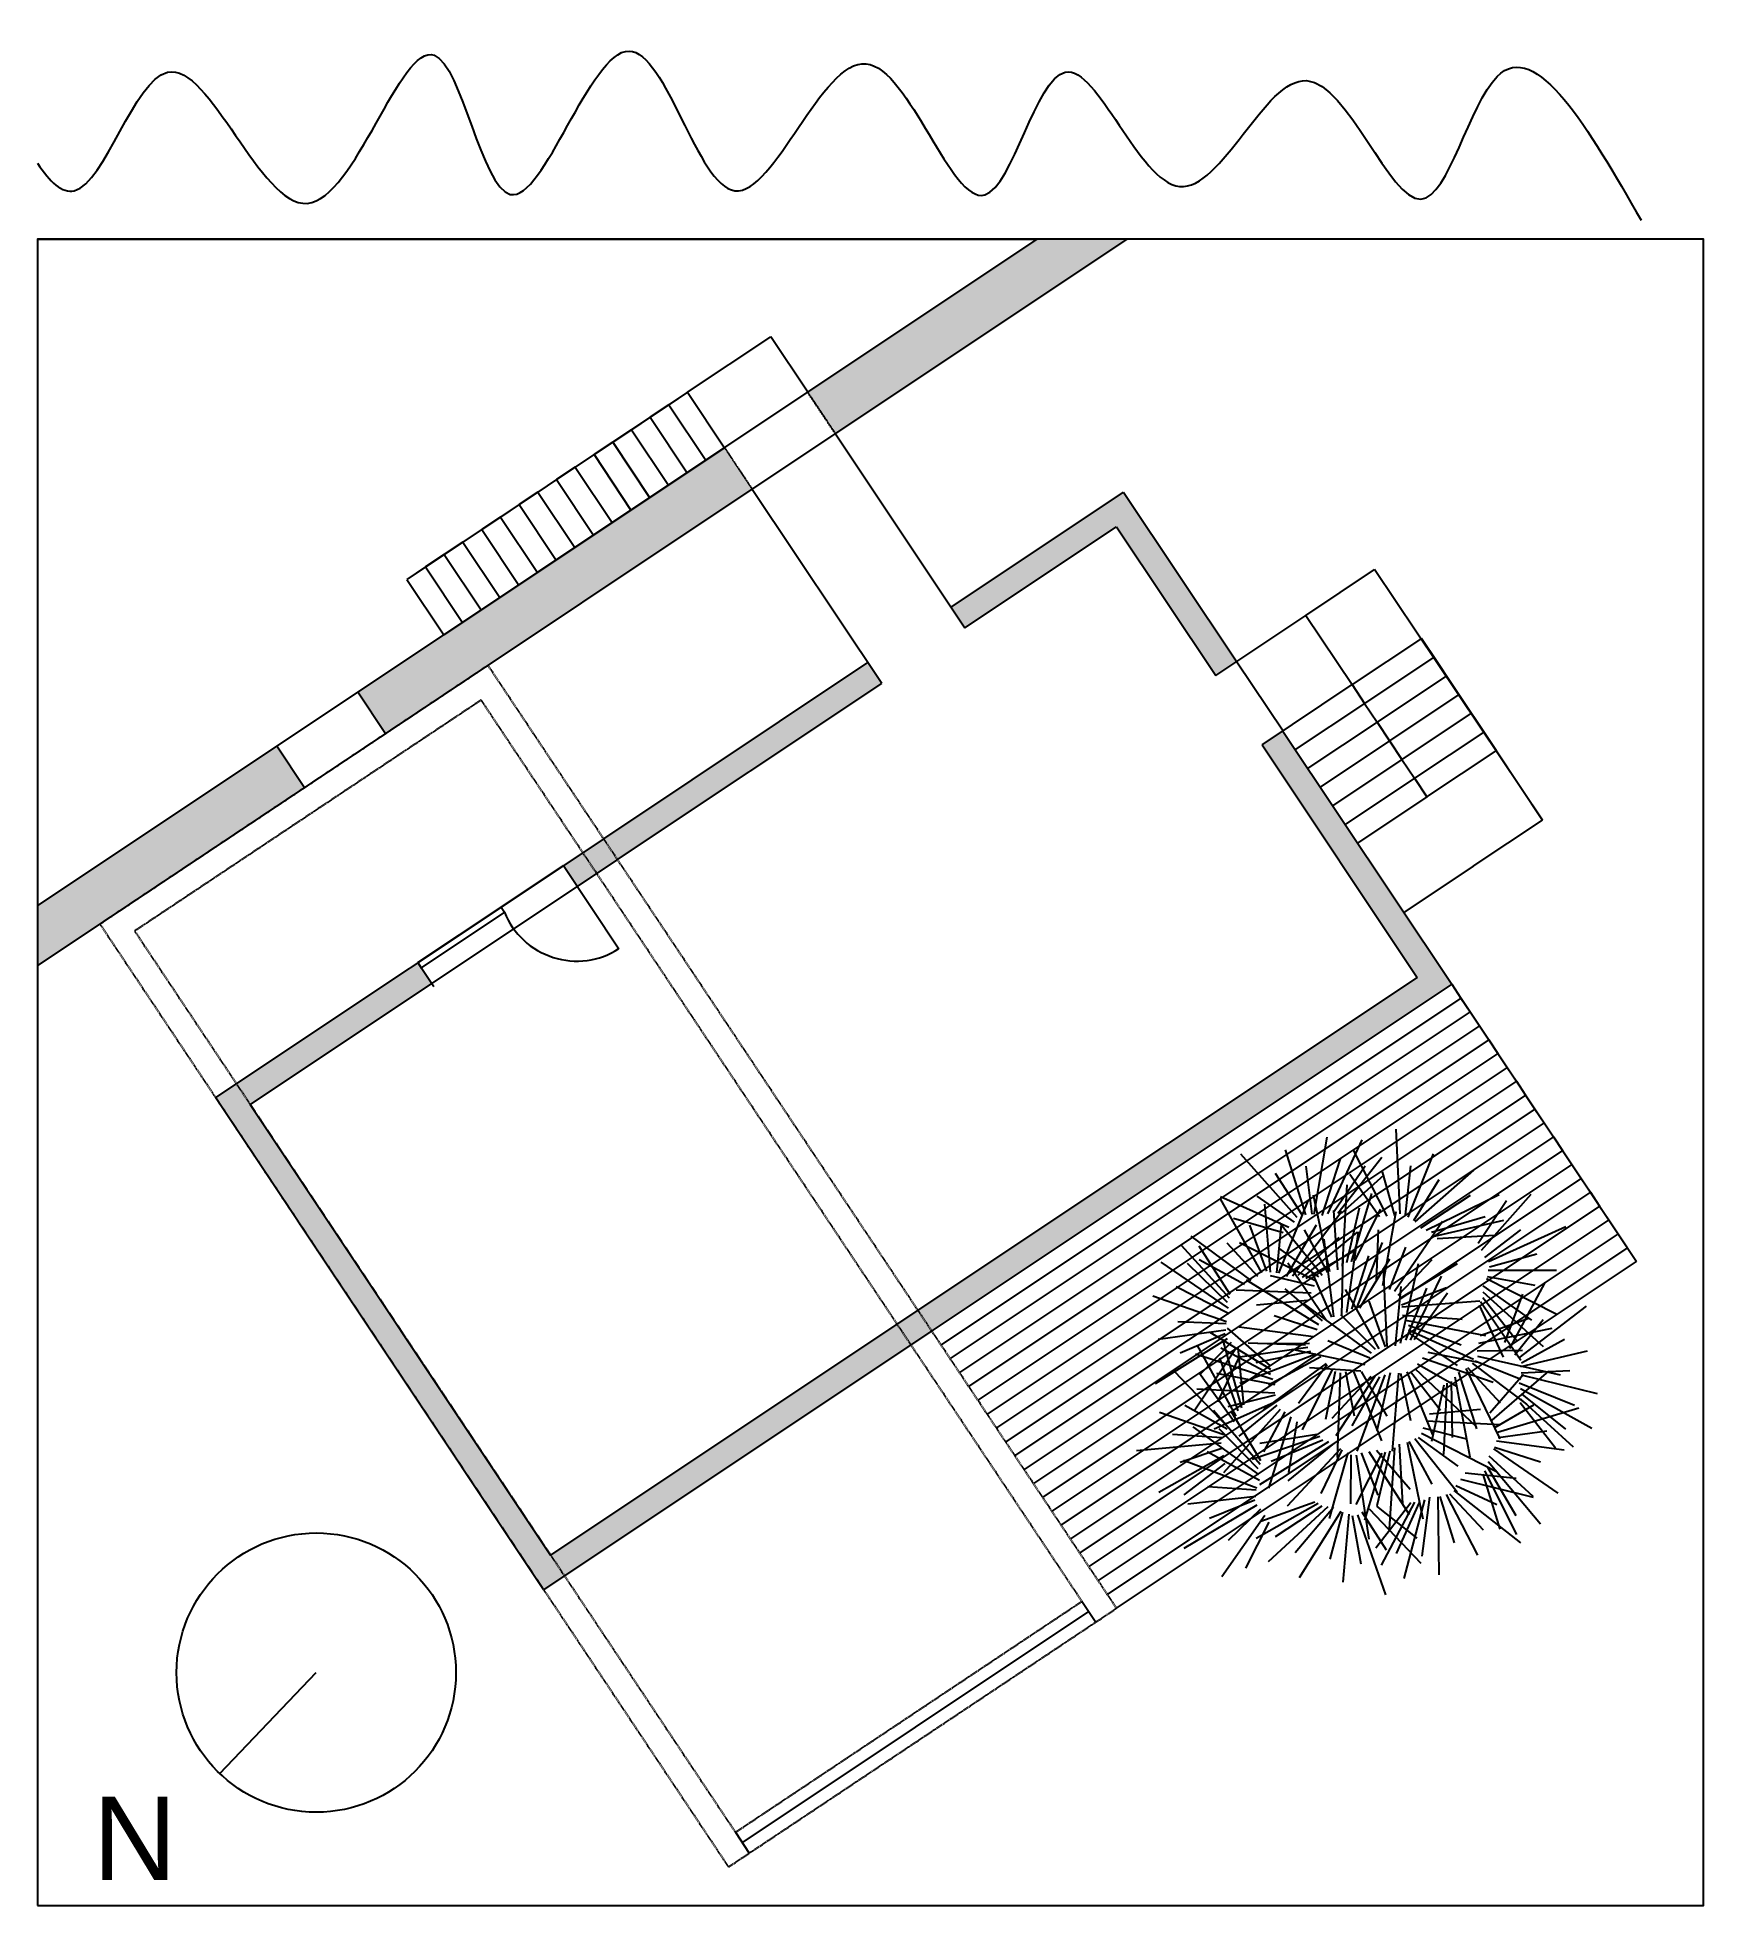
# Model space of a CAD drawing. Header units: inches. Extents: x 15 to 22798, y 21 to 21519.
# Drawn here: x 15 to 2015, y 3117 to 5359 of the extents above; entities that cross this region are included whole.
import ezdxf

# ---------------------------------------------------------------- set-up
doc = ezdxf.new("R2010")
doc.units = ezdxf.units.IN
doc.header["$MEASUREMENT"] = 0
for name, pattern in [('ACAD_ISO07W100', [3, 0, -3]), ('DASHEDX2', [1.5, 1, -0.5]), ('DOT2', [0.125, 0, -0.125])]:
    doc.linetypes.add(name, pattern=pattern)
doc.layers.add('PIANTE', color=7, linetype='Continuous', true_color=0x007a00)
doc.layers.add('PRIMOPIANO', color=151, linetype='Continuous')
doc.styles.get("Standard").update_dxf_attribs({"font": 'Arial.ttf'})

msp = doc.modelspace()

# ---------------------------------------------------------------- texts
at = {"insert": (81.2, 3247.2), "char_height": 100, "attachment_point": 1}
msp.add_mtext_dynamic_manual_height_columns('N', width=1.148, gutter_width=1, heights=[0], dxfattribs=at)

# ---------------------------------------------------------------- blocks, each defined once
blk = doc.blocks.new('albero')
for p, q in [((69.828, 34.754), (69.986, 35.68)), ((70.862, 34.76), (70.815, 35.777)), ((69.627, 34.716), (68.951, 35.476)), ((69.728, 34.746), (69.484, 35.528)), ((69.994, 34.761), (70.406, 35.646)), ((70.116, 34.768), (70.644, 35.44)), ((70.707, 34.732), (70.3, 35.533)), ((70.959, 34.72), (71.261, 35.481)), ((69.684, 34.747), (69.365, 35.243)), ((69.806, 34.755), (69.733, 35.333)), ((69.927, 34.74), (70.145, 35.421)), ((70.061, 34.781), (70.442, 35.335)), ((70.16, 34.767), (70.671, 35.229)), ((70.613, 34.725), (70.26, 35.232)), ((70.8, 34.739), (70.65, 35.262)), ((70.925, 34.749), (70.99, 35.335)), ((71.042, 34.664), (71.747, 35.283)), ((70.017, 34.065), (69.822, 34.983)), ((70.169, 34.132), (70.225, 35.107)), ((70.279, 34.184), (70.522, 35.003)), ((71.025, 34.678), (71.332, 35.173)), ((71.11, 34.59), (71.708, 34.982)), ((71.175, 34.564), (72.052, 34.993)), ((71.838, 34.322), (72.433, 34.995)), ((69.524, 34.597), (68.704, 34.963)), ((69.2, 34.052), (68.704, 34.941)), ((69.593, 34.661), (69.147, 34.973)), ((69.305, 34.06), (69.236, 34.876)), ((69.404, 34.046), (69.759, 34.915)), ((69.568, 34.016), (70.162, 34.791)), ((70.114, 34.088), (70.066, 34.801)), ((70.223, 34.175), (70.373, 34.831)), ((70.321, 34.199), (70.625, 34.817)), ((70.656, 33.901), (70.814, 34.786)), ((71.797, 34.406), (72.138, 34.921)), ((69.456, 34.532), (68.863, 34.704)), ((69.262, 34.071), (69.058, 34.624)), ((69.382, 34.052), (69.437, 34.631)), ((69.927, 34.02), (69.411, 34.657)), ((69.498, 34.011), (69.858, 34.628)), ((69.688, 33.997), (70.349, 34.539)), ((69.996, 34.057), (69.715, 34.567)), ((70.222, 33.577), (70.363, 34.543)), ((70.577, 33.952), (70.601, 34.569)), ((70.796, 33.83), (71.372, 34.67)), ((71.24, 34.538), (71.884, 34.729)), ((71.274, 34.493), (72.107, 34.683)), ((71.88, 34.237), (72.31, 34.569)), ((71.921, 34.188), (72.849, 34.607)), ((68.813, 33.749), (68.237, 34.38)), ((69.074, 33.958), (68.352, 34.493)), ((68.821, 33.792), (68.45, 34.372)), ((69.154, 34.006), (68.787, 34.407)), ((69.845, 33.955), (68.935, 34.412)), ((69.885, 34.005), (69.406, 34.348)), ((69.637, 34.022), (70.129, 34.48)), ((69.731, 33.987), (70.33, 34.327)), ((70.065, 33.523), (69.951, 34.455)), ((70.337, 33.619), (70.65, 34.414)), ((70.735, 33.851), (70.93, 34.358)), ((71.308, 34.464), (71.996, 34.502)), ((68.8, 33.627), (67.995, 34.18)), ((68.791, 33.697), (68.308, 34.164)), ((68.993, 33.91), (68.451, 34.206)), ((69.972, 33.487), (69.514, 34.166)), ((70.164, 33.538), (70.178, 34.253)), ((70.281, 33.616), (70.487, 34.256)), ((70.38, 33.631), (70.737, 34.22)), ((70.707, 33.168), (70.664, 34.106)), ((70.84, 33.783), (71.245, 34.211)), ((70.849, 33.74), (71.55, 34.165)), ((70.868, 33.209), (71.081, 34.162)), ((71.935, 34.125), (72.503, 34.281)), ((68.809, 33.558), (68.174, 33.885)), ((69.884, 33.429), (69.018, 33.964)), ((69.832, 33.891), (69.304, 34.016)), ((70.044, 33.518), (69.808, 34.05)), ((70.806, 33.175), (70.874, 33.887)), ((70.877, 33.666), (71.42, 33.876)), ((70.929, 33.244), (71.182, 33.866)), ((70.985, 33.243), (71.358, 34.012)), ((71.855, 33.895), (72.44, 33.483)), ((71.898, 33.985), (72.734, 33.558)), ((71.906, 34.006), (72.479, 33.903)), ((71.92, 34.083), (72.739, 34.083)), ((72.178, 33.142), (72.602, 33.934)), ((68.779, 33.462), (67.892, 33.771)), ((69.793, 33.806), (68.895, 33.844)), ((69.753, 33.721), (69.139, 33.662)), ((69.929, 33.475), (69.482, 33.859)), ((70.519, 33.087), (69.696, 33.686)), ((70.611, 33.138), (70.205, 33.85)), ((70.685, 33.164), (70.491, 33.713)), ((70.881, 33.645), (71.818, 33.714)), ((71.029, 33.251), (71.429, 33.811)), ((71.811, 33.664), (72.1, 33.038)), ((71.826, 33.706), (72.309, 33.002)), ((71.854, 33.755), (72.269, 33.226)), ((71.855, 33.825), (72.577, 33.167)), ((72.119, 33.215), (72.333, 33.794)), ((72.289, 33.031), (73.097, 33.65)), ((68.775, 33.441), (68.193, 33.464)), ((69.866, 33.367), (69.351, 33.537)), ((70.567, 33.13), (70.15, 33.547)), ((70.892, 33.545), (71.605, 33.497)), ((70.928, 33.485), (71.886, 33.298)), ((70.963, 33.425), (71.593, 33.189)), ((71.824, 33.301), (72.406, 33.506)), ((72.237, 33.069), (72.58, 33.491)), ((68.784, 33.258), (67.922, 32.717)), ((68.771, 33.362), (67.959, 33.251)), ((68.762, 33.319), (68.22, 33.087)), ((68.832, 33.215), (68.452, 32.827)), ((69.311, 32.89), (68.582, 33.336)), ((68.96, 32.432), (68.733, 33.256)), ((69.307, 32.934), (68.789, 33.387)), ((69.82, 33.285), (68.929, 33.401)), ((69.724, 33.185), (69.036, 33.206)), ((69.773, 33.204), (69.155, 33.198)), ((70.497, 33.027), (69.995, 33.236)), ((70.964, 33.368), (71.743, 33.017)), ((70.974, 33.325), (71.545, 32.94)), ((71.806, 33.209), (72.686, 33.387)), ((72.317, 32.972), (72.834, 33.254)), ((68.885, 33.137), (68.388, 32.389)), ((69.333, 32.769), (68.406, 33.076)), ((68.893, 32.33), (68.426, 33.187)), ((68.937, 33.059), (68.67, 32.502)), ((68.917, 32.396), (68.698, 33.031)), ((69.305, 32.833), (68.71, 33.147)), ((69.755, 33.154), (68.909, 33.035)), ((68.987, 32.467), (68.919, 33.153)), ((69.848, 33.075), (68.938, 32.722)), ((69.786, 33.107), (69.128, 32.971)), ((69.973, 32.964), (69.217, 32.407)), ((69.911, 33.043), (69.282, 32.704)), ((70.444, 32.949), (69.564, 33.132)), ((71.131, 33.031), (71.98, 32.737)), ((71.194, 33.101), (71.799, 32.981)), ((71.727, 32.969), (72.379, 32.474)), ((71.763, 32.994), (72.311, 32.775)), ((71.788, 33.117), (72.331, 33.122)), ((71.791, 33.052), (72.783, 32.826)), ((72.312, 32.928), (73.11, 33.115)), ((68.8, 32.192), (68.149, 32.87)), ((68.87, 32.264), (68.452, 32.844)), ((69.361, 32.705), (68.66, 32.843)), ((69.988, 32.948), (69.64, 32.482)), ((70.05, 32.901), (69.685, 32.168)), ((70.391, 32.872), (69.775, 32.913)), ((70.081, 32.869), (69.967, 32.291)), ((70.512, 32.806), (70.043, 32.302)), ((70.557, 32.809), (70.089, 32.094)), ((70.144, 32.853), (70.105, 31.836)), ((70.207, 32.868), (70.312, 32.335)), ((70.613, 32.801), (70.281, 32.216)), ((70.301, 32.868), (70.638, 32.035)), ((70.678, 32.827), (70.343, 31.91)), ((70.394, 32.867), (70.703, 32.332)), ((70.743, 32.853), (70.584, 32.156)), ((70.843, 32.848), (70.765, 31.912)), ((70.865, 32.849), (70.987, 32.28)), ((70.941, 32.865), (71.252, 32.107)), ((70.986, 32.867), (71.346, 32.401)), ((71.039, 32.904), (71.778, 32.204)), ((71.069, 32.961), (71.539, 32.689)), ((71.476, 32.747), (71.487, 32.075)), ((71.519, 32.803), (71.697, 31.843)), ((71.561, 32.858), (71.779, 32.178)), ((71.65, 32.904), (72.059, 32.059)), ((71.669, 32.917), (72.063, 32.489)), ((71.938, 32.371), (72.344, 32.836)), ((71.968, 32.282), (72.646, 32.871)), ((72.313, 32.828), (73.225, 32.603)), ((72.315, 32.85), (72.897, 32.881)), ((69.358, 32.605), (68.421, 32.655)), ((69.36, 32.583), (68.795, 32.444)), ((71.387, 32.701), (71.239, 32.028)), ((71.424, 32.726), (71.384, 31.872)), ((72.292, 32.73), (72.955, 32.463)), ((72.306, 32.54), (72.938, 31.964)), ((72.308, 32.662), (73.161, 32.187)), ((72.323, 32.593), (72.848, 32.174)), ((68.747, 32.107), (67.973, 32.375)), ((68.786, 32.175), (68.278, 32.46)), ((69.181, 31.75), (68.623, 32.397)), ((69.378, 32.507), (68.63, 32.173)), ((69.42, 32.41), (68.743, 31.65)), ((69.191, 31.794), (68.836, 32.384)), ((69.382, 32.463), (68.926, 32.089)), ((69.478, 32.382), (69.221, 31.904)), ((69.55, 32.322), (69.282, 31.465)), ((71.213, 32.359), (71.828, 32.413)), ((71.998, 32.193), (72.468, 32.465)), ((72.032, 32.138), (73.008, 32.43)), ((72.302, 32.495), (72.726, 31.952)), ((68.72, 32.072), (68.131, 32.111)), ((69.166, 31.629), (68.376, 32.203)), ((69.159, 31.699), (68.688, 32.178)), ((69.896, 32.085), (69.087, 31.81)), ((69.86, 32.11), (69.179, 32.002)), ((69.622, 32.262), (69.521, 31.653)), ((71.079, 32.076), (71.555, 31.729)), ((71.12, 32.126), (72.026, 31.661)), ((71.133, 32.189), (71.66, 32.06)), ((71.173, 32.274), (72.07, 32.229)), ((72.037, 32.074), (72.621, 32.153)), ((68.712, 32.008), (67.698, 31.916)), ((68.746, 31.855), (67.964, 31.413)), ((68.735, 31.948), (68.22, 31.775)), ((69.173, 31.56), (68.547, 31.904)), ((70.002, 32.024), (69.174, 31.508)), ((69.935, 32.044), (69.314, 31.788)), ((70.145, 31.939), (69.507, 31.25)), ((70.07, 32.005), (69.515, 31.554)), ((70.163, 31.926), (69.909, 31.403)), ((70.233, 31.891), (70.011, 31.103)), ((70.27, 31.866), (70.266, 31.277)), ((70.642, 31.886), (70.332, 31.27)), ((70.334, 31.862), (70.485, 30.855)), ((70.393, 31.889), (70.596, 31.384)), ((70.683, 31.9), (70.434, 31.083)), ((70.485, 31.905), (70.972, 31.151)), ((70.578, 31.922), (70.981, 31.455)), ((70.739, 31.909), (70.584, 31.254)), ((70.794, 31.952), (70.73, 30.977)), ((70.85, 31.995), (70.892, 31.282)), ((70.947, 32.018), (71.134, 31.097)), ((70.968, 32.025), (71.244, 31.513)), ((71.037, 32.061), (71.547, 31.421)), ((71.928, 31.856), (72.453, 31.371)), ((71.983, 31.94), (72.755, 31.406)), ((71.993, 31.96), (72.547, 31.782)), ((72.017, 32.034), (72.829, 31.925)), ((69.14, 31.465), (68.262, 31.797)), ((68.757, 31.761), (68.267, 31.386)), ((71.642, 31.649), (72.256, 31.586)), ((71.854, 31.633), (72.057, 30.975)), ((71.874, 31.673), (72.26, 30.911)), ((71.909, 31.717), (72.25, 31.138)), ((71.918, 31.787), (72.547, 31.039)), ((69.135, 31.443), (68.554, 31.482)), ((71.456, 31.397), (71.858, 30.965)), ((71.506, 31.438), (72.307, 30.81)), ((71.531, 31.498), (72.024, 31.271)), ((71.586, 31.573), (72.459, 31.359)), ((69.14, 31.261), (68.264, 30.742)), ((69.129, 31.365), (68.315, 31.275)), ((69.119, 31.322), (68.572, 31.104)), ((69.186, 31.216), (68.796, 30.839)), ((69.877, 31.282), (69.134, 30.862)), ((69.837, 31.3), (69.189, 31.067)), ((69.993, 31.243), (69.276, 30.581)), ((69.923, 31.25), (69.361, 30.882)), ((70.063, 31.236), (69.602, 30.69)), ((70.149, 31.186), (69.651, 30.39)), ((70.169, 31.177), (70.017, 30.615)), ((70.402, 31.183), (70.696, 30.726)), ((70.49, 31.217), (71.109, 30.566)), ((70.991, 31.292), (70.57, 30.747)), ((70.577, 31.25), (71.061, 30.866)), ((71.035, 31.299), (70.635, 30.544)), ((71.091, 31.296), (70.815, 30.684)), ((71.153, 31.328), (70.906, 30.384)), ((71.216, 31.36), (71.122, 30.652)), ((71.316, 31.364), (71.325, 30.425)), ((71.338, 31.368), (71.512, 30.812)), ((71.413, 31.39), (71.792, 30.664)), ((69.237, 31.137), (68.72, 30.402)), ((69.287, 31.058), (69.005, 30.508)), ((70.245, 31.156), (70.174, 30.34)), ((70.285, 31.138), (70.391, 30.558)), ((70.349, 31.146), (70.686, 30.185))]:
    blk.add_line(p, q)

# ---------------------------------------------------------------- hatches: boundary and pattern name
h = msp.add_hatch(color=0)
h.dxf.hatch_style = 1
h.paths.add_polyline_path([(335.3, 4458.2), (302, 4508.2), (14.7, 4316.6), (14.7, 4244.5)])
h.paths.add_polyline_path([(555.7, 4605.2), (644.3, 4664.2), (611.4, 4714.4), (502.5, 4641.8), (399.3, 4573), (432.6, 4523.1)])
h.paths.add_polyline_path([(872.8, 4816.5), (839.5, 4866.5), (611.4, 4714.4), (644.3, 4664.2)])
h.paths.add_polyline_path([(1322.8, 5116.6), (1214.7, 5116.6), (939.3, 4933), (972.6, 4883.1)])
h = msp.add_hatch()
h.set_pattern_fill('ANSI31', color=0)
h.set_pattern_definition([(45, (916.90995, 2993.4354), (-0.088388348, 0.088388348), [])])
h.paths.add_polyline_path([(253.4, 4103.2), (228.5, 4086.6), (622.3, 3495.8), (647.3, 3512.4)])
h.paths.add_polyline_path([(488.1, 4223.6), (475.5, 4242.4), (475.5, 4242.4), (471.4, 4248.5), (253.4, 4103.2), (270.1, 4078.2)])
h.paths.add_polyline_path([(1509.7, 4526.4), (1484.8, 4509.7), (1670.7, 4230.8), (1071.6, 3831.4), (1088.3, 3806.4), (1712.3, 4222.5)])
h.paths.add_polyline_path([(1088.3, 3806.4), (1071.6, 3831.4), (1046.7, 3814.8), (1063.3, 3789.8)])
h.paths.add_polyline_path([(1063.3, 3789.8), (1046.7, 3814.8), (630.6, 3537.4), (647.3, 3512.4)])
h.paths.add_polyline_path([(1028.1, 4583.6), (1011.4, 4608.5), (694.4, 4397.2), (711.1, 4372.2)])
h.paths.add_polyline_path([(669.5, 4380.6), (646.2, 4365), (662.8, 4340.1), (686.1, 4355.6)])
h.paths.add_polyline_path([(694.4, 4397.2), (669.5, 4380.6), (686.1, 4355.6), (711.1, 4372.2)])
h.paths.add_polyline_path([(1310.1, 4771.6), (1429.3, 4592.9), (1454.2, 4609.6), (1318.5, 4813.2), (1111.3, 4675.1), (1127.9, 4650.1)])

# ---------------------------------------------------------------- linework, layer by layer
for p, q in [((14.7, 5116.6), (1214.7, 5116.6)), ((14.7, 5116.6), (14.7, 4316.6)), ((14.7, 4316.6), (1214.7, 5116.6)), ((14.7, 4244.5), (1322.8, 5116.6)), ((795.1, 4933), (894.9, 4999.6)), ((939.3, 4933), (894.9, 4999.6)), ((795.1, 4933), (458.1, 4708.4)), ((795.1, 4933), (839.5, 4866.5)), ((839.5, 4866.5), (502.5, 4641.8)), ((972.6, 4883.1), (1127.9, 4650.1)), ((1028.1, 4583.6), (872.8, 4816.5)), ((1111.3, 4675.1), (1318.5, 4813.2)), ((1318.5, 4813.2), (1454.2, 4609.6)), ((1127.9, 4650.1), (1310.1, 4771.6)), ((1310.1, 4771.6), (1429.3, 4592.9)), ((1537.2, 4665.1), (1619.8, 4720.4)), ((1821.4, 4419.4), (1619.8, 4720.4)), ((458.1, 4708.4), (502.5, 4641.8)), ((694.4, 4397.2), (1011.4, 4608.5)), ((711.1, 4372.2), (1028.1, 4583.6)), ((432.6, 4523.1), (399.3, 4573)), ((335.3, 4458.2), (302, 4508.2)), ((1484.8, 4509.7), (1670.7, 4230.8)), ((1509.7, 4526.4), (1712.3, 4222.5)), ((694.4, 4397.2), (228.5, 4086.6)), ((471.4, 4248.5), (490.6, 4219.8)), ((1670.7, 4230.8), (1071.6, 3831.4)), ((1712.3, 4222.5), (1088.3, 3806.4)), ((1712.3, 4222.5), (1934.1, 3889.9)), ((622.3, 3495.8), (228.5, 4086.6)), ((270.1, 4078.2), (630.6, 3537.4)), ((1310.1, 3473.6), (1934.1, 3889.9)), ((1071.6, 3831.4), (630.6, 3537.4)), ((1088.3, 3806.4), (622.3, 3495.8)), ((1268.5, 3481.9), (1285.2, 3457)), ((233.5, 3275.3), (349.4, 3396.3)), ((852.5, 3204.6), (869.1, 3179.6))]:
    msp.add_line(p, q)
at = {"ltscale": 0.5}
for p, q in [((772.6, 4918.1), (750.2, 4903.1)), ((795.1, 4933), (772.6, 4918.1)), ((772.6, 4918.1), (817, 4851.5)), ((750.2, 4903.1), (727.7, 4888.1)), ((750.2, 4903.1), (794.5, 4836.5)), ((705.2, 4873.1), (682.8, 4858.2)), ((727.7, 4888.1), (705.2, 4873.1)), ((705.2, 4873.1), (749.6, 4806.6)), ((727.7, 4888.1), (772.1, 4821.5)), ((682.8, 4858.2), (660.3, 4843.2)), ((682.8, 4858.2), (727.1, 4791.6)), ((637.8, 4828.2), (615.4, 4813.2)), ((660.3, 4843.2), (637.8, 4828.2)), ((637.8, 4828.2), (682.2, 4761.6)), ((660.3, 4843.2), (704.7, 4776.6)), ((615.4, 4813.2), (592.9, 4798.2)), ((615.4, 4813.2), (659.7, 4746.7)), ((570.4, 4783.3), (548, 4768.3)), ((592.9, 4798.2), (570.4, 4783.3)), ((570.4, 4783.3), (614.8, 4716.7)), ((592.9, 4798.2), (637.3, 4731.7)), ((548, 4768.3), (525.5, 4753.3)), ((548, 4768.3), (592.4, 4701.7)), ((503, 4738.3), (480.6, 4723.4)), ((525.5, 4753.3), (503, 4738.3)), ((503, 4738.3), (547.4, 4671.8)), ((525.5, 4753.3), (569.9, 4686.7)), ((480.6, 4723.4), (458.1, 4708.4)), ((480.6, 4723.4), (525, 4656.8)), ((458.1, 4708.4), (502.5, 4641.8)), ((1429.3, 4592.9), (1537.2, 4665.1)), ((1537.2, 4665.1), (1592.7, 4582.1)), ((1675.9, 4637.6), (1592.7, 4582.1)), ((1695.5, 4608.2), (1676.1, 4637.3)), ((1454.2, 4609.6), (1509.9, 4526.5)), ((1690.9, 4615.1), (1607.7, 4559.6)), ((1710.5, 4585.7), (1695.5, 4608.2)), ((1484.8, 4509.7), (1592.7, 4582.1)), ((1592.7, 4582.1), (1607.7, 4559.6)), ((1705.9, 4592.6), (1622.7, 4537.2)), ((1765.9, 4502.6), (1710.5, 4585.7)), ((1607.7, 4559.6), (1524.5, 4504.2)), ((1607.7, 4559.6), (1622.7, 4537.2)), ((1720.9, 4570.2), (1637.7, 4514.7)), ((1622.7, 4537.2), (1539.5, 4481.7)), ((1622.7, 4537.2), (1637.7, 4514.7)), ((1735.8, 4547.7), (1652.6, 4492.2)), ((1637.7, 4514.7), (1554.5, 4459.2)), ((1637.7, 4514.7), (1652.6, 4492.2)), ((1750.8, 4525.2), (1667.6, 4469.8)), ((1652.6, 4492.2), (1569.4, 4436.8)), ((1652.6, 4492.2), (1667.6, 4469.8)), ((1682.5, 4447.5), (1765.8, 4502.8)), ((1765.9, 4502.6), (1821.4, 4419.4)), ((1667.6, 4469.8), (1584.4, 4414.3)), ((1667.6, 4469.8), (1682.6, 4447.3)), ((1682.6, 4447.3), (1599.4, 4391.8)), ((1738.1, 4364.1), (1821.4, 4419.4)), ((711.1, 4372.2), (270.1, 4078.2)), ((571.3, 4315.1), (646.2, 4365)), ((646.2, 4365), (712.7, 4265.2)), ((1738.1, 4364.1), (1654.9, 4308.6)), ((471.4, 4248.6), (571.3, 4315.1)), ((575.3, 4309), (475.5, 4242.4)), ((571.2, 4315.2), (575.3, 4309)), ((471.4, 4248.6), (475.5, 4242.4)), ((1712.3, 4222.5), (1723.4, 4205.8)), ((1723.4, 4205.8), (1099.3, 3789.8)), ((1723.4, 4205.8), (1734.5, 4189.2)), ((1734.5, 4189.2), (1110.4, 3773.2)), ((1745.6, 4172.5), (1121.5, 3756.5)), ((1734.5, 4189.2), (1745.6, 4172.5)), ((1745.6, 4172.5), (1756.7, 4155.9)), ((1756.7, 4155.9), (1132.6, 3739.9)), ((1756.7, 4155.9), (1767.8, 4139.3)), ((1767.8, 4139.3), (1143.7, 3723.2)), ((1767.8, 4139.3), (1778.9, 4122.6)), ((1778.9, 4122.6), (1154.8, 3706.6)), ((1790, 4106), (1165.9, 3689.9)), ((1778.9, 4122.6), (1790, 4106)), ((1789.9, 4106), (1801, 4089.3)), ((1801, 4089.3), (1177, 3673.3)), ((1801, 4089.3), (1812.1, 4072.7)), ((1812.1, 4072.7), (1188.1, 3656.7)), ((1812.1, 4072.7), (1823.2, 4056.1)), ((1823.2, 4056.1), (1199.2, 3640)), ((1834.4, 4039.5), (1210.3, 3623.4)), ((1823.3, 4056.1), (1834.4, 4039.5)), ((1834.3, 4039.4), (1845.4, 4022.8)), ((1845.4, 4022.8), (1221.4, 3606.7)), ((1845.4, 4022.8), (1856.5, 4006.1)), ((1856.5, 4006.1), (1232.5, 3590.1)), ((1856.5, 4006.1), (1867.6, 3989.5)), ((1867.6, 3989.5), (1243.6, 3573.5)), ((1878.7, 3972.9), (1254.7, 3556.8)), ((1867.6, 3989.5), (1878.7, 3972.9)), ((1878.7, 3972.8), (1889.8, 3956.2)), ((1889.8, 3956.2), (1265.8, 3540.2)), ((1889.8, 3956.2), (1900.9, 3939.6)), ((1900.9, 3939.6), (1276.9, 3523.5)), ((1900.9, 3939.6), (1912, 3922.9)), ((1912, 3922.9), (1287.9, 3506.9)), ((1923.1, 3906.3), (1299, 3490.3)), ((1912, 3922.9), (1923.1, 3906.3))]:
    msp.add_line(p, q, dxfattribs=at)
at = {"linetype": 'ACAD_ISO07W100', "ltscale": 30}
for p, q in [((939.3, 4933), (972.6, 4883.1)), ((839.5, 4866.5), (872.8, 4816.5))]:
    msp.add_line(p, q, dxfattribs=at)
at = {"linetype": 'ACAD_ISO07W100'}
msp.add_line((939.3, 4933), (972.6, 4883.1), dxfattribs=at)
at = {"linetype": 'DOT2', "ltscale": 0.5}
for p, q in [((939.3, 4933), (972.6, 4883.1)), ((839.5, 4866.5), (872.8, 4816.5))]:
    msp.add_line(p, q, dxfattribs=at)
msp.add_lwpolyline([(14.7, 3116.6), (2014.7, 3116.6), (2014.7, 5116.6), (14.7, 5116.6)], close=True)
at = {"linetype": 'DASHEDX2'}
for points in [[(555.7, 4605.2), (89.8, 4294.6), (844.2, 3163), (1310.1, 3473.6)], [(547.4, 4563.6), (131.4, 4286.3), (852.5, 3204.6), (1268.5, 3481.9)]]:
    msp.add_lwpolyline(points, close=True, dxfattribs=at)
msp.add_lwpolyline([(860.8, 3192.1), (1276.9, 3469.5)])
msp.add_circle((349.4, 3396.3), 167.6)
at = {"ltscale": 0.5}
msp.add_arc((662.1, 4343.7), 93.4, 201.7842, 302.8225, dxfattribs=at)
at = {"layer": 'PRIMOPIANO', "ltscale": 0.5}
msp.add_open_spline([(14.7, 5207.9), (29.6, 5185.5), (82.2, 5135.4), (174.8, 5465.4), (342.9, 4978.9), (494.6, 5505.8), (575.9, 5006.3), (729.6, 5514.1), (845.3, 5012.1), (1010.3, 5491.2), (1152.4, 5022.6), (1243.2, 5453), (1385.9, 5041.9), (1539, 5445.5), (1680.3, 5038.9), (1768.8, 5436.9), (1876.6, 5249.2), (1939.7, 5139.4)], degree=3, knots=[792.157331, 792.157331, 792.157331, 792.157331, 863.319149, 1044.248144, 1274.320552, 1508.548645, 1698.829205, 1922.270166, 2132.623589, 2351.831838, 2564.089753, 2740.238526, 2934.263763, 3132.707712, 3330.356491, 3503.770646, 3748.09867, 3748.09867, 3748.09867, 3748.09867], dxfattribs=at)

# ---------------------------------------------------------------- block references
at = {"layer": 'PIANTE', "xscale": 100, "yscale": 100, "zscale": 100}
msp.add_blockref('albero', (-5435.8, 471), dxfattribs=at)

msp.set_redraw_order([(e.dxf.handle, doc.entitydb.next_handle()) for e in msp.query("TEXT MTEXT ATTDEF DIMENSION ARC_DIMENSION")])  # texts and dimensions are drawn at this point

doc.saveas('drawing.dxf')
